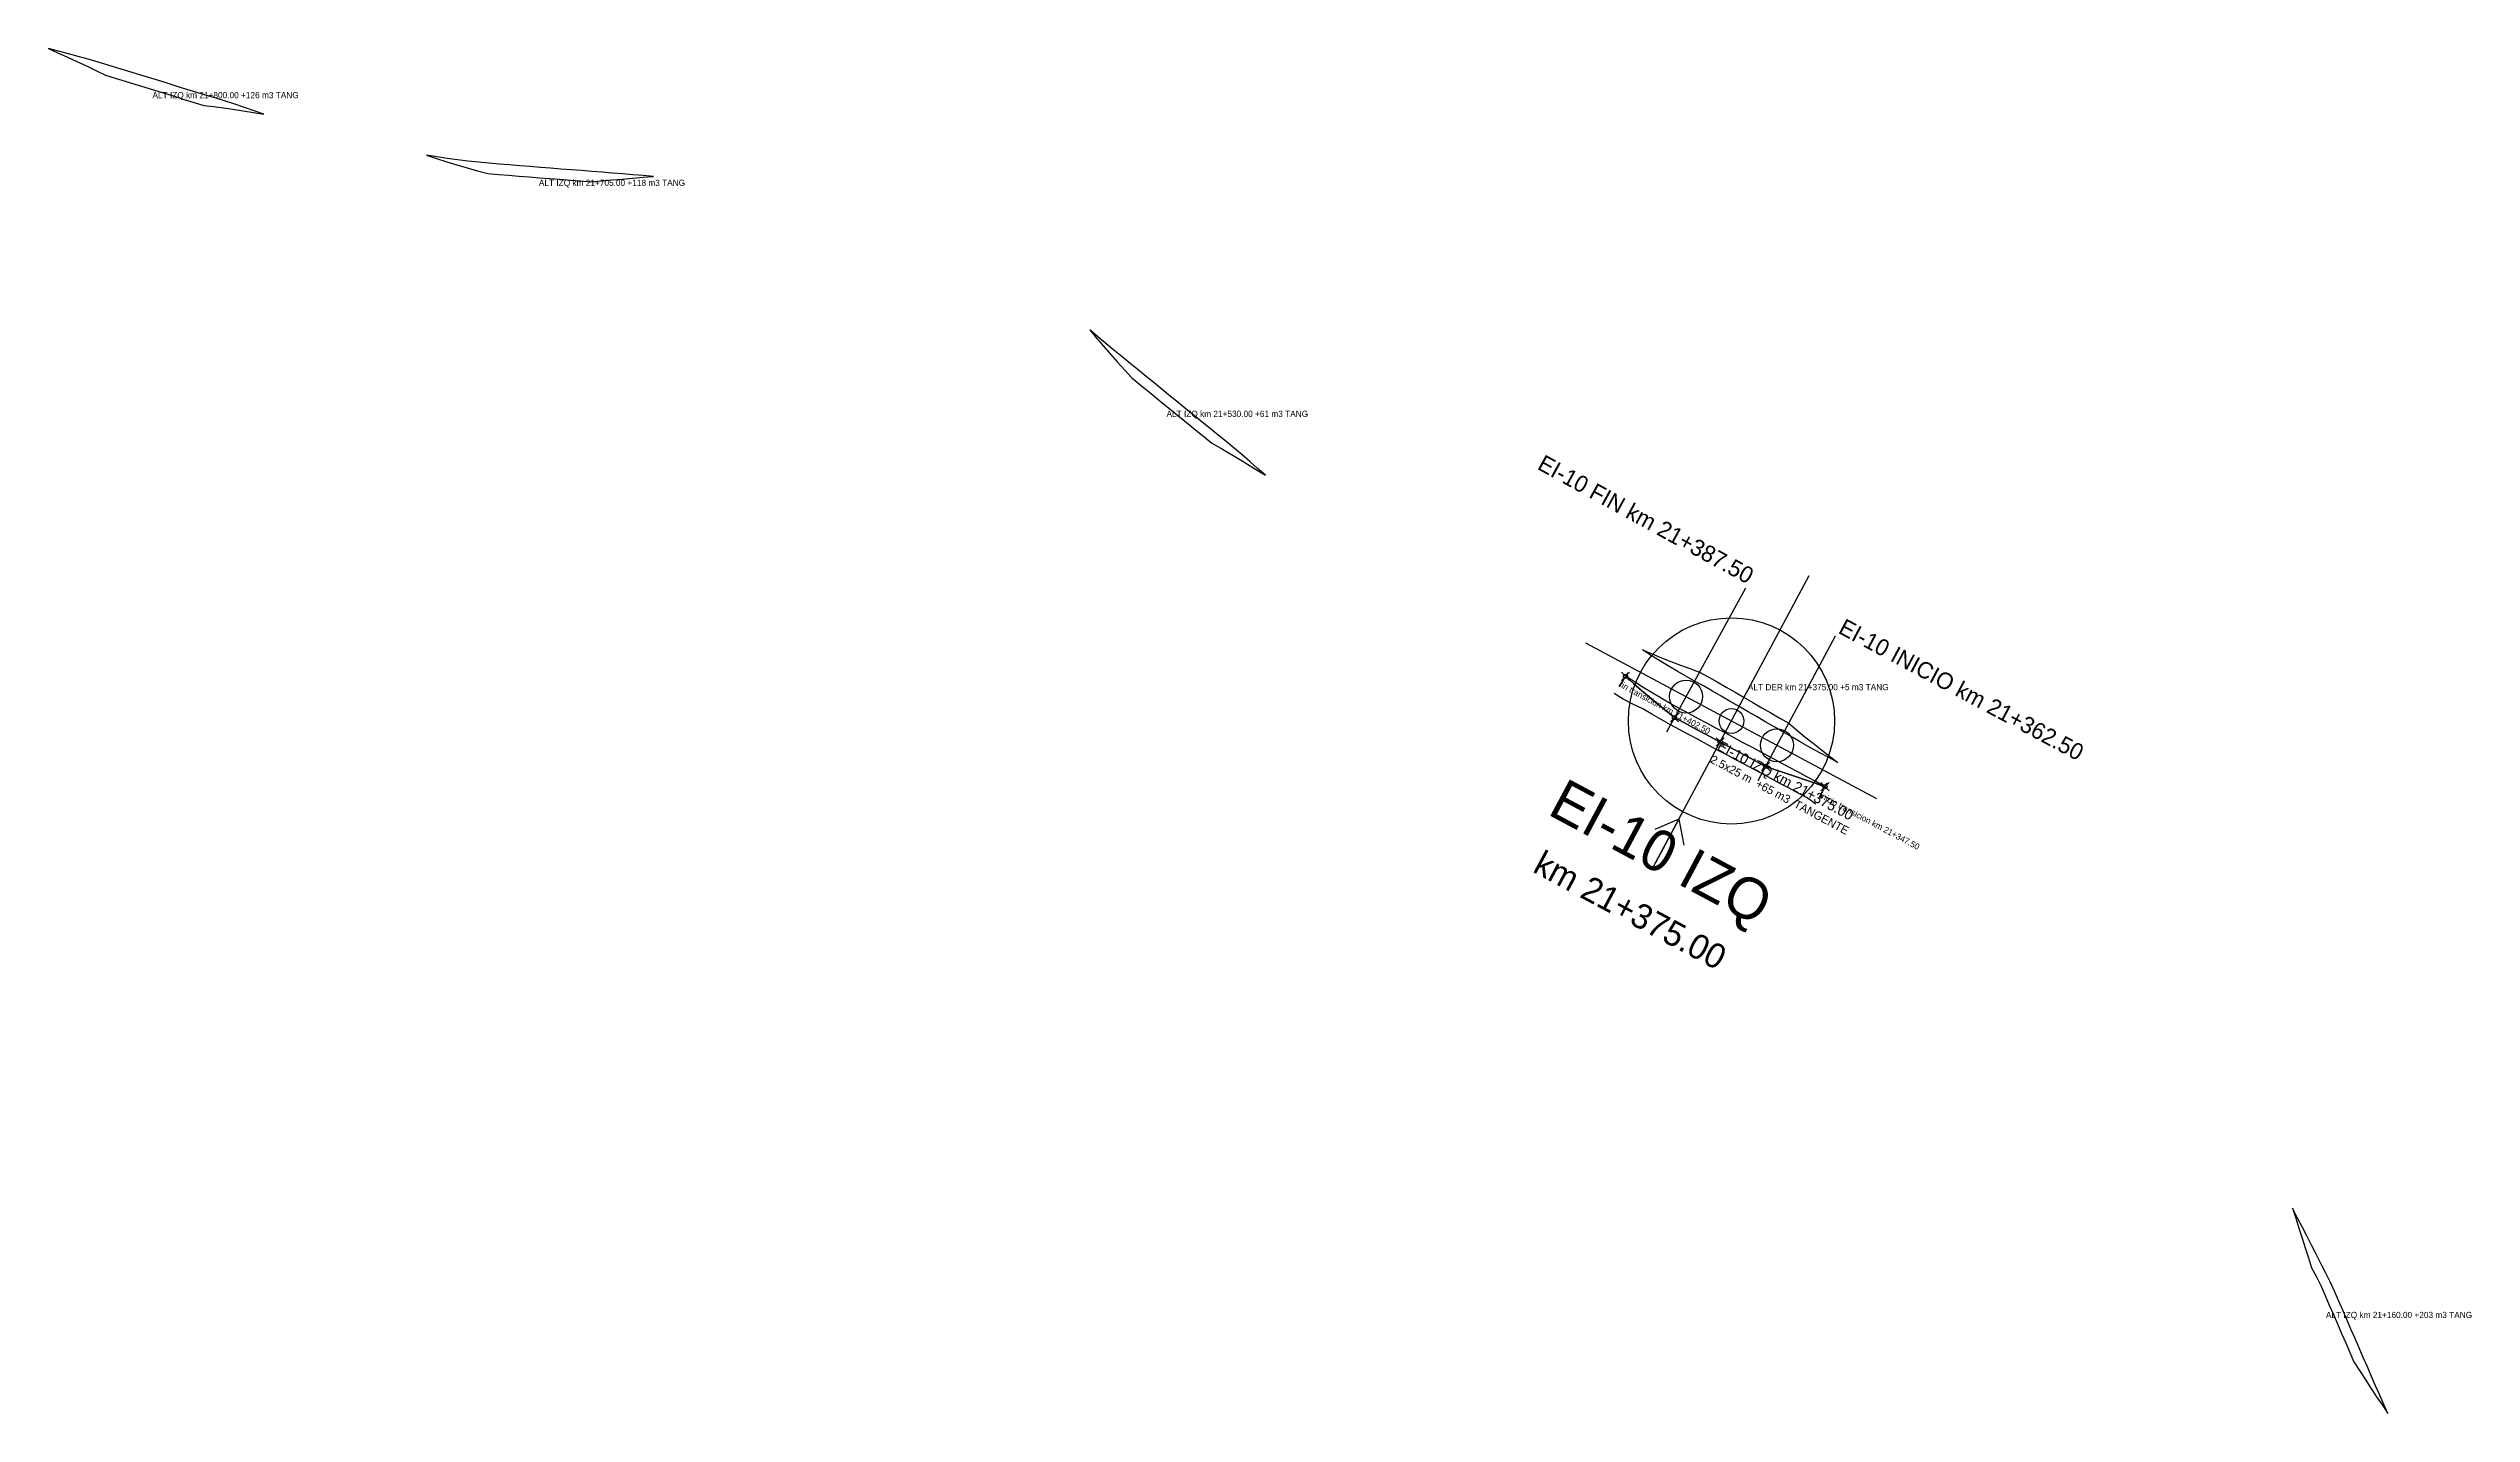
# Model space of a CAD drawing. Extents: x 598419 to 612853, y 9471396 to 9478612.
# Drawn here: x 601574 to 602161, y 9478093 to 9478424 of the extents above; entities that cross this region are included whole.
import ezdxf
from ezdxf.enums import TextEntityAlignment as Align

# ---------------------------------------------------------------- set-up
doc = ezdxf.new("R2010")
doc.units = 0
doc.header["$PDMODE"] = 35
doc.header["$PDSIZE"] = 1
for name, color, linetype in [('ENSANCHE_ALTERNATIVAS', 8, 'CONTINUOUS'), ('ENSANCHE_IZQ', 1, 'CONTINUOUS'), ('ENSANCHE_IZQ_BORDE_3D', 1, 'CONTINUOUS'), ('ENSANCHE_IZQ_MARCA', 1, 'CONTINUOUS'), ('ENSANCHE_IZQ_PUNTOS', 1, 'CONTINUOUS'), ('ENSANCHE_IZQ_TALUD', 1, 'CONTINUOUS'), ('ENSANCHE_IZQ_TEXTO', 1, 'CONTINUOUS')]:
    doc.layers.add(name, color=color, linetype=linetype)

msp = doc.modelspace()

# ---------------------------------------------------------------- texts
at = {"layer": 'ENSANCHE_ALTERNATIVAS'}
for s, p in [('ALT IZQ km 21+800.00 +126 m3 TANG', (601599.1228, 9478412.2227)), ('ALT IZQ km 21+705.00 +118 m3 TANG', (601692.8068, 9478390.9637)), ('ALT IZQ km 21+530.00 +61 m3 TANG', (601844.9735, 9478334.9624)), ('ALT DER km 21+375.00 +5 m3 TANG', (601985.9372, 9478268.7141)), ('ALT IZQ km 21+160.00 +203 m3 TANG', (602126.0755, 9478116.5164))]:
    msp.add_text(s, height=1.5, dxfattribs=at).set_placement(p)
at = {"layer": 'ENSANCHE_IZQ_MARCA'}
msp.add_text('EI-10 FIN km 21+387.50', height=4, rotation=-28.7595, dxfattribs=at).set_placement((601985.8477, 9478294.3402), align=Align.RIGHT)
msp.add_text('EI-10 INICIO km 21+362.50', height=4, rotation=-28.1412, dxfattribs=at).set_placement((602007.5927, 9478282.6981))
for s, height, p in [('EI-10 IZQ', 10, (601962.6118, 9478225.105)), ('km 21+375.00', 6, (601956.0088, 9478212.76))]:
    msp.add_text(s, height=height, rotation=-28.1412, dxfattribs=at).set_placement(p, align=Align.CENTER)
at = {"layer": 'ENSANCHE_IZQ_TEXTO'}
for s, height, p in [('fin transicion km 21+402.50', 1.5, (601954.6288, 9478269.5864)), ('EI-10 IZQ km 21+375.00', 2.5, (601978.2705, 9478254.3804)), ('2.5x25 m  +65 m3  TANGENTE', 2, (601976.6197, 9478251.2941)), ('inicio transicion km 21+347.50', 1.5, (602003.2009, 9478242.6838))]:
    msp.add_text(s, height=height, rotation=-28.1412, dxfattribs=at).set_placement(p)

# ---------------------------------------------------------------- linework, layer by layer
at = {"layer": 'ENSANCHE_ALTERNATIVAS'}
for points in [[(601626.1378, 9478408.3523), (601623.7664, 9478409.1483), (601621.395, 9478409.9443), (601619.0492, 9478410.7419), (601616.8323, 9478411.5101), (601614.5899, 9478412.2004), (601612.2558, 9478412.8914), (601609.8648, 9478413.6263), (601607.4738, 9478414.3612), (601605.0828, 9478415.096), (601602.6918, 9478415.8309), (601600.3008, 9478416.5658), (601597.9098, 9478417.3007), (601595.5188, 9478418.0355), (601593.1278, 9478418.7704), (601590.7368, 9478419.5053), (601588.3458, 9478420.2401), (601585.9548, 9478420.975), (601583.5514, 9478421.6642), (601581.1386, 9478422.3186), (601578.7257, 9478422.9731), (601576.3129, 9478423.6275), (601573.9001, 9478424.282), (601573.9001, 9478424.282), (601576.2039, 9478423.2254), (601578.5076, 9478422.1688), (601580.8113, 9478421.1122), (601583.1151, 9478420.0557), (601585.4094, 9478418.9643), (601587.6913, 9478417.8273), (601590.0823, 9478417.0924), (601592.4734, 9478416.3576), (601594.8644, 9478415.6227), (601597.2554, 9478414.8878), (601599.6464, 9478414.153), (601602.0374, 9478413.4181), (601604.4284, 9478412.6832), (601606.8194, 9478411.9484), (601609.2104, 9478411.2135), (601611.6014, 9478410.4786), (601614.0136, 9478410.1984), (601616.3144, 9478409.926), (601618.6186, 9478409.5684), (601621.1037, 9478409.1635), (601623.6207, 9478408.7579), (601626.1378, 9478408.3523)], [(601720.5757, 9478393.285), (601718.0834, 9478393.4818), (601715.5912, 9478393.6786), (601713.0989, 9478393.8754), (601710.6067, 9478394.0722), (601708.1145, 9478394.269), (601705.6222, 9478394.4658), (601703.13, 9478394.6626), (601700.6377, 9478394.8594), (601698.1455, 9478395.0562), (601695.6533, 9478395.253), (601693.161, 9478395.4498), (601690.6688, 9478395.6466), (601688.1765, 9478395.8434), (601685.6843, 9478396.0402), (601683.192, 9478396.237), (601680.6604, 9478396.4524), (601678.1313, 9478396.6996), (601675.6054, 9478396.9783), (601673.0831, 9478397.2886), (601670.565, 9478397.6304), (601668.0513, 9478398.0036), (601665.5425, 9478398.4082), (601665.5425, 9478398.4082), (601667.9875, 9478397.5918), (601670.4478, 9478396.8053), (601672.9228, 9478396.0489), (601675.4122, 9478395.3229), (601677.9157, 9478394.6274), (601680.4329, 9478393.9628), (601682.9952, 9478393.7447), (601685.4875, 9478393.5479), (601687.9797, 9478393.3511), (601690.472, 9478393.1543), (601692.9642, 9478392.9575), (601695.4565, 9478392.7607), (601697.9487, 9478392.5639), (601700.4409, 9478392.3671), (601702.9332, 9478392.1703), (601705.4254, 9478391.9735), (601707.9505, 9478392.1921), (601710.4755, 9478392.4107), (601713.0005, 9478392.6292), (601715.5256, 9478392.8478), (601718.0506, 9478393.0664), (601720.5757, 9478393.285)], [(601869.0071, 9478320.8424), (601867.0593, 9478322.4893), (601865.1741, 9478324.1334), (601863.2889, 9478325.7774), (601861.3816, 9478327.3944), (601859.4437, 9478328.9739), (601857.5058, 9478330.5533), (601855.568, 9478332.1327), (601853.6301, 9478333.7122), (601851.6922, 9478335.2916), (601849.7543, 9478336.8711), (601847.8165, 9478338.4505), (601845.8786, 9478340.03), (601843.9407, 9478341.6094), (601842.0029, 9478343.1889), (601840.065, 9478344.7683), (601838.1271, 9478346.3478), (601836.1758, 9478347.9432), (601834.2047, 9478349.5478), (601832.216, 9478351.134), (601830.2558, 9478352.7562), (601828.3107, 9478354.3984), (601826.3819, 9478356.0601), (601826.3819, 9478356.0601), (601828.0297, 9478354.0907), (601829.7016, 9478352.1339), (601831.3964, 9478350.1902), (601833.1278, 9478348.2759), (601834.8496, 9478346.3365), (601836.5477, 9478344.4099), (601838.4855, 9478342.8304), (601840.4234, 9478341.251), (601842.3613, 9478339.6715), (601844.2992, 9478338.0921), (601846.237, 9478336.5127), (601848.1749, 9478334.9332), (601850.1128, 9478333.3538), (601852.0506, 9478331.7743), (601853.9885, 9478330.1949), (601855.9264, 9478328.6154), (601858.1275, 9478327.359), (601860.3286, 9478326.1025), (601862.4991, 9478324.8085), (601864.6476, 9478323.4874), (601866.7961, 9478322.1664), (601869.0071, 9478320.8424)], [(602007.7549, 9478251.1979), (602005.5505, 9478252.377), (602003.346, 9478253.5562), (602001.1419, 9478254.736), (601998.971, 9478255.9778), (601996.8058, 9478257.2304), (601994.6407, 9478258.483), (601992.4755, 9478259.7356), (601990.3103, 9478260.9882), (601988.1452, 9478262.2408), (601985.98, 9478263.4934), (601983.8148, 9478264.746), (601981.6497, 9478265.9986), (601979.4845, 9478267.2512), (601977.3193, 9478268.5038), (601975.1537, 9478269.7555), (601973.0017, 9478270.9343), (601970.8644, 9478272.1242), (601968.7426, 9478273.3416), (601966.6358, 9478274.5847), (601964.5449, 9478275.8545), (601962.47, 9478277.1501), (601960.4114, 9478278.4716), (601960.4114, 9478278.4716), (601962.6929, 9478277.5022), (601964.9819, 9478276.5641), (601967.2779, 9478275.6572), (601969.5807, 9478274.7821), (601971.8895, 9478273.9378), (601974.2045, 9478273.1259), (601976.3328, 9478271.96), (601978.4985, 9478270.7083), (601980.6636, 9478269.4557), (601982.8288, 9478268.2031), (601984.994, 9478266.9505), (601987.1591, 9478265.6979), (601989.3243, 9478264.4453), (601991.4894, 9478263.1927), (601993.6546, 9478261.9401), (601995.8198, 9478260.6875), (601997.7884, 9478259.0675), (601999.7571, 9478257.4475), (602001.7315, 9478255.8382), (602003.739, 9478254.291), (602005.747, 9478252.7445), (602007.7549, 9478251.1979)], [(602141.1196, 9478093.37), (602140.1312, 9478095.5881), (602139.1144, 9478097.799), (602138.1131, 9478100.091), (602137.1165, 9478102.3854), (602136.12, 9478104.6797), (602135.1235, 9478106.974), (602134.127, 9478109.2683), (602133.1305, 9478111.5626), (602132.134, 9478113.857), (602131.1375, 9478116.1513), (602130.141, 9478118.4456), (602129.1445, 9478120.7399), (602128.1479, 9478123.0343), (602127.1402, 9478125.3233), (602126.0098, 9478127.554), (602124.8627, 9478129.7769), (602123.7157, 9478131.9998), (602122.5686, 9478134.2226), (602121.4215, 9478136.4455), (602120.2744, 9478138.6684), (602119.1273, 9478140.8913), (602117.9802, 9478143.1141), (602117.9802, 9478143.1141), (602118.7509, 9478140.7126), (602119.5215, 9478138.3111), (602120.2922, 9478135.9096), (602121.0628, 9478133.5081), (602121.8335, 9478131.1066), (602122.6041, 9478128.7051), (602123.7512, 9478126.4822), (602124.8816, 9478124.2515), (602125.8893, 9478121.9625), (602126.8859, 9478119.6681), (602127.8824, 9478117.3738), (602128.8789, 9478115.0795), (602129.8754, 9478112.7852), (602130.8719, 9478110.4909), (602131.8684, 9478108.1965), (602132.8649, 9478105.9022), (602134.2379, 9478103.7865), (602135.6108, 9478101.6708), (602136.9838, 9478099.5551), (602138.3615, 9478097.4418), (602139.7521, 9478095.4153), (602141.1196, 9478093.37)]]:
    msp.add_lwpolyline(points, close=True, dxfattribs=at)
at = {"layer": 'ENSANCHE_IZQ'}
msp.add_lwpolyline([(602004.6159, 9478245.3292), (602002.4376, 9478246.5572), (602000.2331, 9478247.7364), (601998.0287, 9478248.9155), (601995.8242, 9478250.0946), (601993.6197, 9478251.2737), (601991.4153, 9478252.4528), (601989.2108, 9478253.6319), (601987.0063, 9478254.8111), (601984.8018, 9478255.9902), (601982.5974, 9478257.1693), (601980.3929, 9478258.3484), (601978.1884, 9478259.5275), (601975.984, 9478260.7066), (601973.7795, 9478261.8858), (601971.575, 9478263.0649), (601969.3448, 9478264.2712), (601967.1247, 9478265.5078), (601964.9203, 9478266.772), (601962.7318, 9478268.0637), (601960.5596, 9478269.3826), (601958.4041, 9478270.7286), (601956.2652, 9478272.1008), (601956.2652, 9478272.1008), (601958.1812, 9478270.3766), (601960.1227, 9478268.673), (601962.0897, 9478266.9912), (601964.0821, 9478265.3314), (601966.0996, 9478263.6941), (601968.1419, 9478262.0796), (601970.3959, 9478260.8604), (601972.6004, 9478259.6813), (601974.8049, 9478258.5022), (601977.0093, 9478257.3231), (601979.2138, 9478256.1439), (601981.4183, 9478254.9648), (601983.6227, 9478253.7857), (601985.8272, 9478252.6066), (601988.0317, 9478251.4275), (601990.2361, 9478250.2484), (601992.6371, 9478249.4367), (601995.0381, 9478248.625), (601997.4391, 9478247.8132), (601999.8401, 9478247.0015), (602002.2411, 9478246.1898), (602004.6159, 9478245.3292)], close=True, dxfattribs=at)
at = {"layer": 'ENSANCHE_IZQ_BORDE_3D'}
msp.add_polyline3d([(602004.6159, 9478245.3292, 417.9495), (602002.2411, 9478246.1898, 417.9885), (601999.8401, 9478247.0015, 418.0187), (601997.4391, 9478247.8132, 418.0411), (601995.0381, 9478248.625, 418.0559), (601992.6371, 9478249.4367, 418.063), (601990.2361, 9478250.2484, 418.0624), (601988.0317, 9478251.4275, 418.0625), (601985.8272, 9478252.6066, 418.0548), (601983.6227, 9478253.7857, 418.0395), (601981.4183, 9478254.9648, 418.0165), (601979.2138, 9478256.1439, 417.9858), (601977.0093, 9478257.3231, 417.9475), (601974.8049, 9478258.5022, 417.9014), (601972.6004, 9478259.6813, 417.8476), (601970.3959, 9478260.8604, 417.7862), (601968.1419, 9478262.0796, 417.7171), (601966.0996, 9478263.6941, 417.6486), (601964.0821, 9478265.3314, 417.5724), (601962.0897, 9478266.9912, 417.4886), (601960.1227, 9478268.673, 417.397), (601958.1812, 9478270.3766, 417.2978), (601956.2652, 9478272.1008, 417.1909)], dxfattribs=at)
at = {"layer": 'ENSANCHE_IZQ_MARCA'}
for p, q in [((601963.0835, 9478225.9868), (602000.8152, 9478296.5298)), ((601985.3665, 9478293.4636), (601966.2174, 9478258.573)), ((602017.2209, 9478242.3924), (601946.6778, 9478280.1242)), ((602007.1211, 9478281.8164), (601988.3496, 9478246.7212)), ((601956.8107, 9478272.9389), (601954.6288, 9478269.5864)), ((602005.0875, 9478246.2109), (602003.2009, 9478242.6838)), ((601969.2149, 9478237.45), (601963.3295, 9478234.9277)), ((601969.2149, 9478237.45), (601963.5551, 9478226.8686)), ((601969.2149, 9478237.45), (601970.3838, 9478231.1545))]:
    msp.add_line(p, q, dxfattribs=at)
for centre, radius in [((601981.9493, 9478261.2583), 25), ((601970.9325, 9478267.1641), 4), ((601981.9493, 9478261.2583), 3), ((601992.9717, 9478255.3627), 4)]:
    msp.add_circle(centre, radius, dxfattribs=at)
at = {"layer": 'ENSANCHE_IZQ_PUNTOS'}
for p in [(601956.2652, 9478272.1008, 417.1909), (601968.1419, 9478262.0796, 417.7171), (601979.2138, 9478256.1439, 417.9858), (601990.2361, 9478250.2484, 418.0624), (602004.6159, 9478245.3292, 417.9495)]:
    msp.add_point(p, dxfattribs=at)
at = {"layer": 'ENSANCHE_IZQ_TALUD'}
msp.add_lwpolyline([(602002.369, 9478241.1284), (602000.3152, 9478242.5892), (601998.1107, 9478243.7683), (601995.9063, 9478244.9474), (601993.7018, 9478246.1266), (601991.4973, 9478247.3057), (601989.2928, 9478248.4848), (601987.0884, 9478249.6639), (601984.8839, 9478250.843), (601982.6794, 9478252.0221), (601980.475, 9478253.2013), (601978.2705, 9478254.3804), (601976.066, 9478255.5595), (601973.8616, 9478256.7386), (601971.6571, 9478257.9177), (601969.4526, 9478259.0968), (601967.1797, 9478260.3263), (601964.9105, 9478261.5902), (601962.6572, 9478262.8825), (601960.4203, 9478264.2027), (601958.069, 9478265.338), (601955.7294, 9478266.5042), (601953.5213, 9478267.8847)], dxfattribs=at)

msp.set_redraw_order([(e.dxf.handle, doc.entitydb.next_handle()) for e in msp.query("TEXT MTEXT ATTDEF DIMENSION ARC_DIMENSION")])  # texts and dimensions are drawn at this point

doc.saveas('drawing.dxf')
